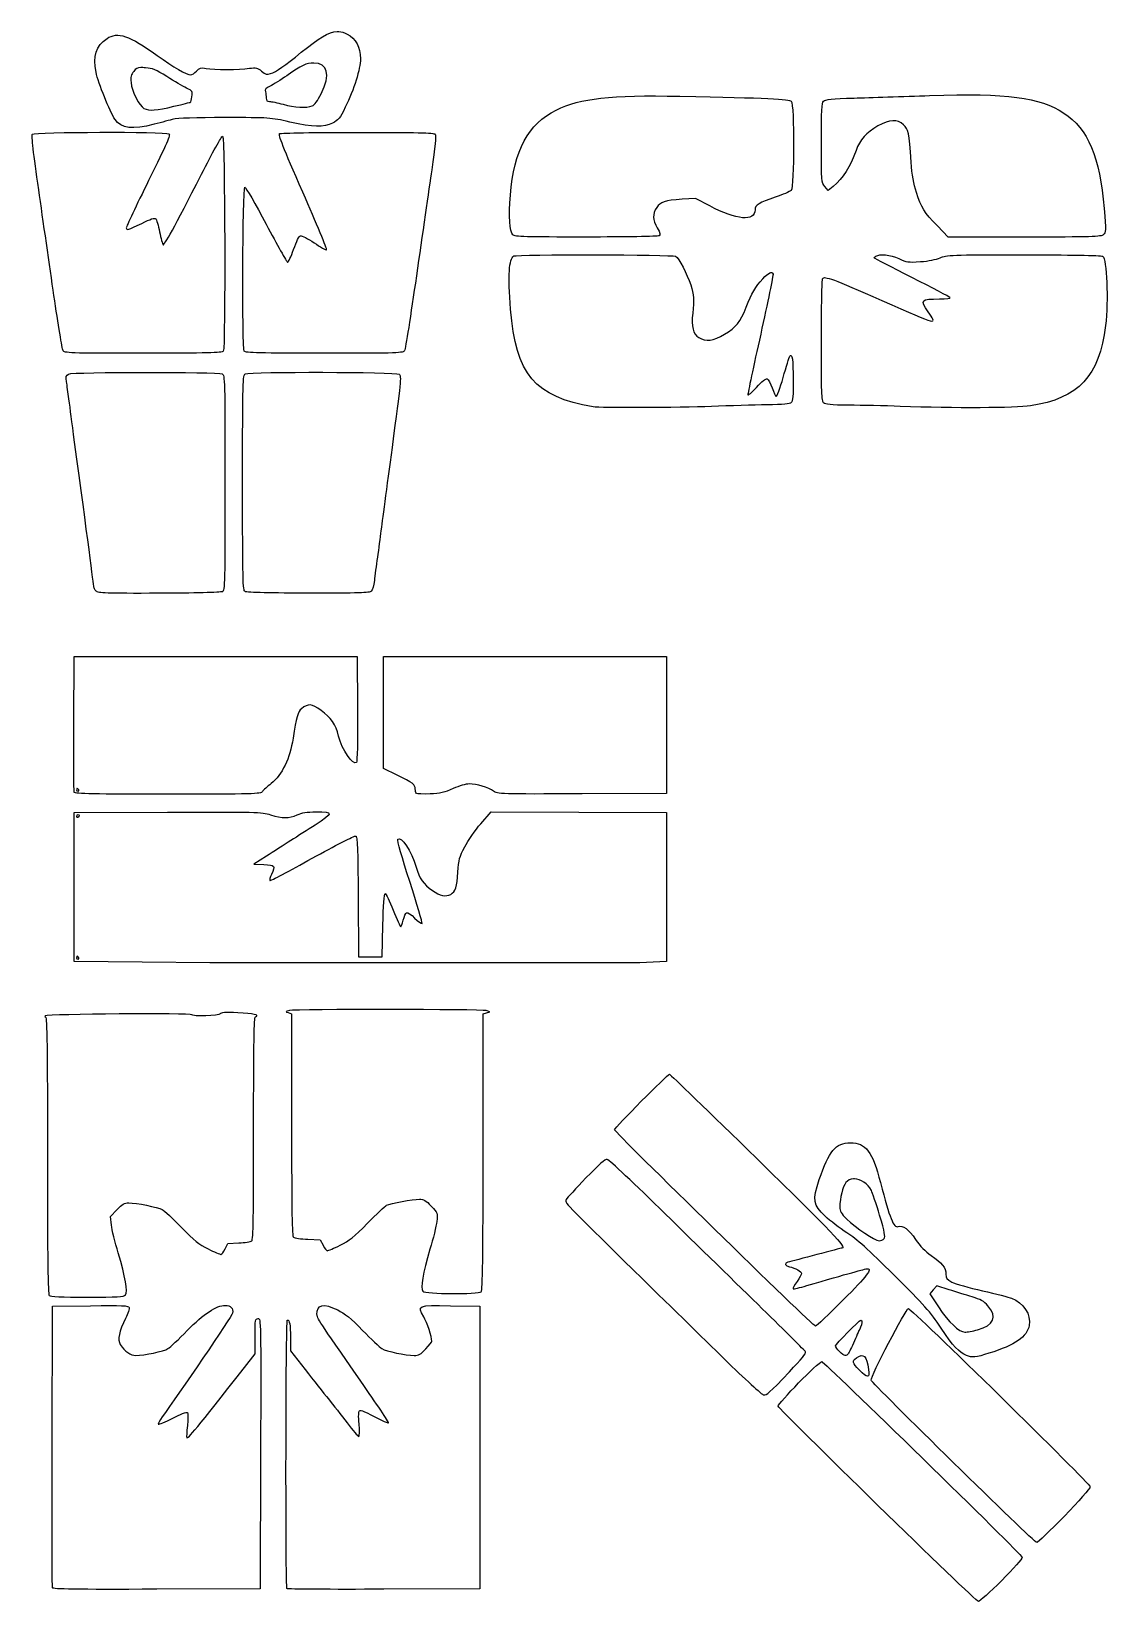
# Model space of a CAD drawing. Header units: centimetres. Extents: x -9.9 to 9.4, y -12.5 to 15.8.
import ezdxf

# ---------------------------------------------------------------- set-up
doc = ezdxf.new("R2010")
doc.units = ezdxf.units.CM
doc.header["$MEASUREMENT"] = 0
doc.layers.add('Layer 1', color=7, linetype='Continuous')

msp = doc.modelspace()

# ---------------------------------------------------------------- linework, layer by layer
at = {"layer": 'Layer 1', "color": 28}
for points, knots in [([(-4.42722, 15.74987), (-4.57713, 15.74301), (-4.75851, 15.6317), (-5.07049, 15.37698), (-5.07049, 15.37698), (-5.36935, 15.13296), (-5.51793, 15.02932), (-5.62116, 14.99333), (-5.62116, 14.99333), (-5.69006, 14.96931), (-5.71062, 14.9755), (-5.78487, 15.03798), (-5.78487, 15.03798), (-5.86219, 15.10304), (-5.88169, 15.10744), (-6.00315, 15.08924), (-6.00315, 15.08924), (-6.18117, 15.06258), (-6.63894, 15.06192), (-6.77705, 15.08841), (-6.77705, 15.08841), (-6.87649, 15.10749), (-6.89375, 15.10279), (-6.95151, 15.04046), (-6.95151, 15.04046), (-6.98689, 15.00229), (-7.0342, 14.97101), (-7.05652, 14.97101), (-7.05652, 14.97101), (-7.12597, 14.97101), (-7.36896, 15.11169), (-7.65845, 15.31993), (-7.65845, 15.31993), (-8.15756, 15.67894), (-8.37195, 15.75236), (-8.55968, 15.62585), (-8.55968, 15.62585), (-8.75714, 15.49279), (-8.81792, 15.30711), (-8.75729, 15.01813), (-8.75729, 15.01813), (-8.71663, 14.82432), (-8.5093, 14.31052), (-8.41582, 14.17147), (-8.41582, 14.17147), (-8.30621, 14.00844), (-8.10027, 13.98304), (-7.71054, 14.08383), (-7.71054, 14.08383), (-7.57263, 14.11949), (-7.41824, 14.16116), (-7.36741, 14.17643), (-7.36741, 14.17643), (-7.31145, 14.19324), (-6.95018, 14.20371), (-6.45129, 14.20371), (-6.45129, 14.20371), (-5.63089, 14.20371), (-5.62523, 14.20335), (-5.2772, 14.12434), (-5.2772, 14.12434), (-4.85072, 14.02752), (-4.67094, 14.02287), (-4.50908, 14.1045), (-4.50908, 14.1045), (-4.40526, 14.15685), (-4.37757, 14.19115), (-4.28005, 14.38892), (-4.28005, 14.38892), (-4.12268, 14.70805), (-4.0072, 15.07715), (-4.0072, 15.26122), (-4.0072, 15.26122), (-4.0072, 15.46886), (-4.09018, 15.62201), (-4.24698, 15.70522), (-4.24698, 15.70522), (-4.29682, 15.73168), (-4.3455, 15.74743), (-4.39746, 15.74987), (-4.39746, 15.74987), (-4.4072, 15.75033), (-4.41723, 15.75033), (-4.42722, 15.74987)], [0, 0, 0, 0, 0.04545455, 0.04545455, 0.04545455, 0.04545455, 0.09090909, 0.09090909, 0.09090909, 0.09090909, 0.13636364, 0.13636364, 0.13636364, 0.13636364, 0.18181818, 0.18181818, 0.18181818, 0.18181818, 0.22727273, 0.22727273, 0.22727273, 0.22727273, 0.27272727, 0.27272727, 0.27272727, 0.27272727, 0.31818182, 0.31818182, 0.31818182, 0.31818182, 0.36363636, 0.36363636, 0.36363636, 0.36363636, 0.40909091, 0.40909091, 0.40909091, 0.40909091, 0.45454545, 0.45454545, 0.45454545, 0.45454545, 0.5, 0.5, 0.5, 0.5, 0.54545455, 0.54545455, 0.54545455, 0.54545455, 0.59090909, 0.59090909, 0.59090909, 0.59090909, 0.63636364, 0.63636364, 0.63636364, 0.63636364, 0.68181818, 0.68181818, 0.68181818, 0.68181818, 0.72727273, 0.72727273, 0.72727273, 0.72727273, 0.77272727, 0.77272727, 0.77272727, 0.77272727, 0.81818182, 0.81818182, 0.81818182, 0.81818182, 0.86363636, 0.86363636, 0.86363636, 0.86363636, 0.90909091, 0.90909091, 0.90909091, 0.90909091, 1, 1, 1, 1]), ([(-7.95362, 15.10247), (-7.93149, 15.10254), (-7.90386, 15.1009), (-7.86846, 15.09834), (-7.86846, 15.09834), (-7.73946, 15.08901), (-7.68117, 15.06487), (-7.48234, 14.93959), (-7.48234, 14.93959), (-7.35355, 14.85844), (-7.19669, 14.76637), (-7.13341, 14.73453), (-7.13341, 14.73453), (-7.02177, 14.67837), (-7.01903, 14.67357), (-7.03668, 14.57909), (-7.03668, 14.57909), (-7.04668, 14.52555), (-7.05666, 14.48086), (-7.059, 14.47987), (-7.059, 14.47987), (-7.06134, 14.47889), (-7.19527, 14.44615), (-7.35666, 14.40711), (-7.35666, 14.40711), (-7.68051, 14.32878), (-7.79749, 14.32095), (-7.89657, 14.36991), (-7.89657, 14.36991), (-7.98248, 14.41235), (-8.11285, 14.67344), (-8.12808, 14.83375), (-8.12808, 14.83375), (-8.13761, 14.93401), (-8.12833, 14.97278), (-8.08013, 15.03384), (-8.08013, 15.03384), (-8.03839, 15.08672), (-8.02001, 15.10225), (-7.95362, 15.10247)], [0, 0, 0, 0, 0.09090909, 0.09090909, 0.09090909, 0.09090909, 0.18181818, 0.18181818, 0.18181818, 0.18181818, 0.27272727, 0.27272727, 0.27272727, 0.27272727, 0.36363636, 0.36363636, 0.36363636, 0.36363636, 0.45454545, 0.45454545, 0.45454545, 0.45454545, 0.54545455, 0.54545455, 0.54545455, 0.54545455, 0.63636364, 0.63636364, 0.63636364, 0.63636364, 0.72727273, 0.72727273, 0.72727273, 0.72727273, 0.81818182, 0.81818182, 0.81818182, 0.81818182, 1, 1, 1, 1]), ([(-4.84725, 15.18267), (-4.59294, 15.18267), (-4.54236, 14.97796), (-4.71248, 14.63366), (-4.71248, 14.63366), (-4.7774, 14.50226), (-4.83027, 14.42993), (-4.87288, 14.41373), (-4.87288, 14.41373), (-4.973, 14.37566), (-5.19443, 14.38749), (-5.39626, 14.44267), (-5.39626, 14.44267), (-5.49812, 14.47051), (-5.60826, 14.49355), (-5.641, 14.49393), (-5.641, 14.49393), (-5.68478, 14.49444), (-5.70026, 14.51051), (-5.70053, 14.55429), (-5.70053, 14.55429), (-5.70073, 14.58703), (-5.70745, 14.63794), (-5.71541, 14.66756), (-5.71541, 14.66756), (-5.72686, 14.71019), (-5.70922, 14.73214), (-5.62942, 14.77009), (-5.62942, 14.77009), (-5.57397, 14.79646), (-5.43925, 14.88058), (-5.33011, 14.95695), (-5.33011, 14.95695), (-5.05852, 15.14699), (-4.98129, 15.18267), (-4.84725, 15.18267)], [0, 0, 0, 0, 0.1, 0.1, 0.1, 0.1, 0.2, 0.2, 0.2, 0.2, 0.3, 0.3, 0.3, 0.3, 0.4, 0.4, 0.4, 0.4, 0.5, 0.5, 0.5, 0.5, 0.6, 0.6, 0.6, 0.6, 0.7, 0.7, 0.7, 0.7, 0.8, 0.8, 0.8, 0.8, 1, 1, 1, 1]), ([(-6.47079, 10.00663), (-6.4292, 10.05674), (-6.44149, 13.87324), (-6.48324, 13.87324), (-6.48324, 13.87324), (-6.49905, 13.87324), (-6.66991, 13.56368), (-6.86293, 13.18532), (-6.86293, 13.18532), (-7.35756, 12.21575), (-7.53176, 11.89697), (-7.55385, 11.92096), (-7.55385, 11.92096), (-7.5644, 11.93241), (-7.59187, 12.03608), (-7.6149, 12.15134), (-7.6149, 12.15134), (-7.63793, 12.26659), (-7.66922, 12.37334), (-7.68442, 12.38854), (-7.68442, 12.38854), (-7.70365, 12.40777), (-7.78057, 12.38222), (-7.93695, 12.30466), (-7.93695, 12.30466), (-8.17845, 12.1849), (-8.21381, 12.17489), (-8.21427, 12.22621), (-8.21427, 12.22621), (-8.21443, 12.2444), (-8.03318, 12.62603), (-7.81148, 13.07427), (-7.81148, 13.07427), (-7.47923, 13.74605), (-7.41525, 13.8936), (-7.44738, 13.91392), (-7.44738, 13.91392), (-7.51104, 13.95418), (-9.8685, 13.94687), (-9.90032, 13.90631), (-9.90032, 13.90631), (-9.91777, 13.88408), (-9.88053, 13.55672), (-9.78671, 12.90751), (-9.78671, 12.90751), (-9.70994, 12.37636), (-9.58628, 11.52069), (-9.5119, 11.00602), (-9.5119, 11.00602), (-9.43753, 10.49135), (-9.36468, 10.04784), (-9.35002, 10.02045), (-9.35002, 10.02045), (-9.32443, 9.97263), (-9.26695, 9.97064), (-7.91201, 9.97064), (-7.91201, 9.97064), (-6.75411, 9.97064), (-6.4953, 9.9771), (-6.47079, 10.00663)], [0, 0, 0, 0, 0.0625, 0.0625, 0.0625, 0.0625, 0.125, 0.125, 0.125, 0.125, 0.1875, 0.1875, 0.1875, 0.1875, 0.25, 0.25, 0.25, 0.25, 0.3125, 0.3125, 0.3125, 0.3125, 0.375, 0.375, 0.375, 0.375, 0.4375, 0.4375, 0.4375, 0.4375, 0.5, 0.5, 0.5, 0.5, 0.5625, 0.5625, 0.5625, 0.5625, 0.625, 0.625, 0.625, 0.625, 0.6875, 0.6875, 0.6875, 0.6875, 0.75, 0.75, 0.75, 0.75, 0.8125, 0.8125, 0.8125, 0.8125, 0.875, 0.875, 0.875, 0.875, 1, 1, 1, 1]), ([(-3.2146, 10.02122), (-3.1997, 10.04904), (-3.10406, 10.65328), (-3.00204, 11.36398), (-3.00204, 11.36398), (-2.90002, 12.07468), (-2.77653, 12.93), (-2.72762, 13.2647), (-2.72762, 13.2647), (-2.66795, 13.67292), (-2.64723, 13.88413), (-2.66467, 13.90631), (-2.66467, 13.90631), (-2.68487, 13.93202), (-2.99496, 13.93929), (-4.05664, 13.93898), (-4.05664, 13.93898), (-4.80793, 13.93876), (-5.43885, 13.92829), (-5.4587, 13.91571), (-5.4587, 13.91571), (-5.48713, 13.8977), (-5.39891, 13.67468), (-5.04281, 12.8644), (-5.04281, 12.8644), (-4.79422, 12.29875), (-4.60174, 11.83219), (-4.61508, 11.82759), (-4.61508, 11.82759), (-4.62841, 11.82299), (-4.72983, 11.88031), (-4.84045, 11.95496), (-4.84045, 11.95496), (-4.95108, 12.0296), (-5.06052, 12.08694), (-5.08365, 12.08238), (-5.08365, 12.08238), (-5.11026, 12.07712), (-5.15596, 11.98659), (-5.20802, 11.83595), (-5.20802, 11.83595), (-5.25329, 11.70498), (-5.30223, 11.60198), (-5.31678, 11.60707), (-5.31678, 11.60707), (-5.33134, 11.61216), (-5.50398, 11.91871), (-5.70043, 12.28829), (-5.70043, 12.28829), (-5.89688, 12.65787), (-6.06952, 12.95633), (-6.08408, 12.95153), (-6.08408, 12.95153), (-6.12369, 12.93845), (-6.13369, 10.05417), (-6.09429, 10.00669), (-6.09429, 10.00669), (-6.06972, 9.97708), (-5.81214, 9.97064), (-4.65302, 9.97064), (-4.65302, 9.97064), (-3.29044, 9.97064), (-3.24073, 9.97238), (-3.2146, 10.02122)], [0, 0, 0, 0, 0.05882353, 0.05882353, 0.05882353, 0.05882353, 0.11764706, 0.11764706, 0.11764706, 0.11764706, 0.17647059, 0.17647059, 0.17647059, 0.17647059, 0.23529412, 0.23529412, 0.23529412, 0.23529412, 0.29411765, 0.29411765, 0.29411765, 0.29411765, 0.35294118, 0.35294118, 0.35294118, 0.35294118, 0.41176471, 0.41176471, 0.41176471, 0.41176471, 0.47058824, 0.47058824, 0.47058824, 0.47058824, 0.52941176, 0.52941176, 0.52941176, 0.52941176, 0.58823529, 0.58823529, 0.58823529, 0.58823529, 0.64705882, 0.64705882, 0.64705882, 0.64705882, 0.70588235, 0.70588235, 0.70588235, 0.70588235, 0.76470588, 0.76470588, 0.76470588, 0.76470588, 0.82352941, 0.82352941, 0.82352941, 0.82352941, 0.88235294, 0.88235294, 0.88235294, 0.88235294, 1, 1, 1, 1]), ([(-6.48757, 5.68793), (-6.44412, 5.71118), (-6.44126, 5.83167), (-6.44126, 7.6423), (-6.44126, 7.6423), (-6.44126, 9.52296), (-6.44256, 9.57259), (-6.49244, 9.59929), (-6.49244, 9.59929), (-6.56545, 9.63836), (-9.1774, 9.63685), (-9.25056, 9.59769), (-9.25056, 9.59769), (-9.29685, 9.57292), (-9.30216, 9.55273), (-9.28708, 9.45879), (-9.28708, 9.45879), (-9.27738, 9.39833), (-9.25781, 9.25957), (-9.24358, 9.15043), (-9.24358, 9.15043), (-9.21822, 8.95587), (-9.19217, 8.75982), (-9.14073, 8.37652), (-9.14073, 8.37652), (-8.91262, 6.67646), (-8.79636, 5.79762), (-8.79622, 5.77226), (-8.79622, 5.77226), (-8.79613, 5.75511), (-8.77685, 5.72188), (-8.75338, 5.6984), (-8.75338, 5.6984), (-8.71537, 5.6604), (-8.59157, 5.65613), (-7.62228, 5.65944), (-7.62228, 5.65944), (-7.0045, 5.66155), (-6.51385, 5.67387), (-6.48757, 5.68793)], [0, 0, 0, 0, 0.09090909, 0.09090909, 0.09090909, 0.09090909, 0.18181818, 0.18181818, 0.18181818, 0.18181818, 0.27272727, 0.27272727, 0.27272727, 0.27272727, 0.36363636, 0.36363636, 0.36363636, 0.36363636, 0.45454545, 0.45454545, 0.45454545, 0.45454545, 0.54545455, 0.54545455, 0.54545455, 0.54545455, 0.63636364, 0.63636364, 0.63636364, 0.63636364, 0.72727273, 0.72727273, 0.72727273, 0.72727273, 0.81818182, 0.81818182, 0.81818182, 0.81818182, 1, 1, 1, 1]), ([(-3.81301, 5.69705), (-3.79232, 5.71773), (-3.76741, 5.80371), (-3.75764, 5.88811), (-3.75764, 5.88811), (-3.74787, 5.97252), (-3.72293, 6.16064), (-3.70221, 6.30616), (-3.70221, 6.30616), (-3.6815, 6.45168), (-3.6532, 6.66599), (-3.63932, 6.78241), (-3.63932, 6.78241), (-3.62545, 6.89882), (-3.53599, 7.57153), (-3.44052, 8.2773), (-3.44052, 8.2773), (-3.27962, 9.4667), (-3.27018, 9.56295), (-3.31134, 9.5936), (-3.31134, 9.5936), (-3.36905, 9.63658), (-5.99281, 9.64198), (-6.07259, 9.59929), (-6.07259, 9.59929), (-6.12247, 9.57259), (-6.12376, 9.52296), (-6.12376, 7.64269), (-6.12376, 7.64269), (-6.12376, 5.87), (-6.12019, 5.71147), (-6.07969, 5.68881), (-6.07969, 5.68881), (-6.05462, 5.67478), (-5.56445, 5.66313), (-4.94312, 5.66179), (-4.94312, 5.66179), (-4.03186, 5.65983), (-3.84438, 5.66568), (-3.81301, 5.69705)], [0, 0, 0, 0, 0.09090909, 0.09090909, 0.09090909, 0.09090909, 0.18181818, 0.18181818, 0.18181818, 0.18181818, 0.27272727, 0.27272727, 0.27272727, 0.27272727, 0.36363636, 0.36363636, 0.36363636, 0.36363636, 0.45454545, 0.45454545, 0.45454545, 0.45454545, 0.54545455, 0.54545455, 0.54545455, 0.54545455, 0.63636364, 0.63636364, 0.63636364, 0.63636364, 0.72727273, 0.72727273, 0.72727273, 0.72727273, 0.81818182, 0.81818182, 0.81818182, 0.81818182, 1, 1, 1, 1])]:
    msp.add_open_spline(points, degree=3, knots=knots, dxfattribs=at)
at = {"layer": 'Layer 1', "color": 2}
for points, knots in [([(1.35761, 12.08145), (1.38674, 12.0999), (1.38038, 12.127), (1.32454, 12.22228), (1.32454, 12.22228), (1.23972, 12.367), (1.23695, 12.47246), (1.31493, 12.58784), (1.31493, 12.58784), (1.38561, 12.69241), (1.45379, 12.71455), (1.77134, 12.73604), (1.77134, 12.73604), (1.77134, 12.73604), (2.00946, 12.75216), (2.00946, 12.75216), (2.00946, 12.75216), (2.00946, 12.75216), (2.26618, 12.61663), (2.26618, 12.61663), (2.26618, 12.61663), (2.75056, 12.36091), (3.08103, 12.33294), (3.08103, 12.54766), (3.08103, 12.54766), (3.08103, 12.63234), (3.15268, 12.67704), (3.44394, 12.77407), (3.44394, 12.77407), (3.57951, 12.81924), (3.7081, 12.87386), (3.72969, 12.89545), (3.72969, 12.89545), (3.78658, 12.95233), (3.78837, 14.4423), (3.73162, 14.49905), (3.73162, 14.49905), (3.69069, 14.53997), (3.31895, 14.55641), (1.73165, 14.58747), (1.73165, 14.58747), (0.4639, 14.61228), (-0.0422, 14.55558), (-0.49085, 14.33849), (-0.49085, 14.33849), (-0.98929, 14.0973), (-1.25105, 13.61169), (-1.31377, 12.81185), (-1.31377, 12.81185), (-1.34398, 12.42661), (-1.32642, 12.15631), (-1.26735, 12.09724), (-1.26735, 12.09724), (-1.23347, 12.06336), (-1.04789, 12.05785), (0.04682, 12.0582), (0.04682, 12.0582), (0.74792, 12.05842), (1.33778, 12.06888), (1.35761, 12.08145)], [0, 0, 0, 0, 0.0625, 0.0625, 0.0625, 0.0625, 0.125, 0.125, 0.125, 0.125, 0.1875, 0.1875, 0.1875, 0.1875, 0.25, 0.25, 0.25, 0.25, 0.3125, 0.3125, 0.3125, 0.3125, 0.375, 0.375, 0.375, 0.375, 0.4375, 0.4375, 0.4375, 0.4375, 0.5, 0.5, 0.5, 0.5, 0.5625, 0.5625, 0.5625, 0.5625, 0.625, 0.625, 0.625, 0.625, 0.6875, 0.6875, 0.6875, 0.6875, 0.75, 0.75, 0.75, 0.75, 0.8125, 0.8125, 0.8125, 0.8125, 0.875, 0.875, 0.875, 0.875, 1, 1, 1, 1]), ([(9.33653, 12.09937), (9.38507, 12.1479), (9.38536, 12.15729), (9.35132, 12.57373), (9.35132, 12.57373), (9.27636, 13.49099), (9.05894, 14.00505), (8.6279, 14.2841), (8.6279, 14.2841), (8.18167, 14.57301), (7.62076, 14.64649), (6.21676, 14.6), (6.21676, 14.6), (5.75086, 14.58457), (5.14001, 14.56453), (4.85931, 14.55548), (4.85931, 14.55548), (4.46374, 14.54272), (4.34025, 14.53032), (4.3103, 14.50037), (4.3103, 14.50037), (4.27832, 14.46839), (4.27165, 14.33894), (4.27165, 13.75071), (4.27165, 13.75071), (4.27165, 13.0409), (4.27176, 13.03958), (4.33434, 12.96682), (4.33434, 12.96682), (4.33434, 12.96682), (4.39703, 12.89394), (4.39703, 12.89394), (4.39703, 12.89394), (4.39703, 12.89394), (4.48449, 12.96753), (4.48449, 12.96753), (4.48449, 12.96753), (4.66336, 13.11804), (4.79164, 13.32), (4.89545, 13.61453), (4.89545, 13.61453), (4.96192, 13.80311), (5.08322, 13.93861), (5.2882, 14.05324), (5.2882, 14.05324), (5.50424, 14.17406), (5.63408, 14.18001), (5.74726, 14.07428), (5.74726, 14.07428), (5.83593, 13.99145), (5.84471, 13.9485), (5.88383, 13.40614), (5.88383, 13.40614), (5.90102, 13.16794), (5.92774, 13.01394), (5.97859, 12.86008), (5.97859, 12.86008), (6.06933, 12.58553), (6.12098, 12.50314), (6.35584, 12.25835), (6.35584, 12.25835), (6.35584, 12.25835), (6.54826, 12.05779), (6.54826, 12.05779), (6.54826, 12.05779), (6.54826, 12.05779), (7.9216, 12.05779), (7.9216, 12.05779), (7.9216, 12.05779), (9.13483, 12.05779), (9.2998, 12.06264), (9.33653, 12.09937)], [0, 0, 0, 0, 0.05263158, 0.05263158, 0.05263158, 0.05263158, 0.10526316, 0.10526316, 0.10526316, 0.10526316, 0.15789474, 0.15789474, 0.15789474, 0.15789474, 0.21052632, 0.21052632, 0.21052632, 0.21052632, 0.26315789, 0.26315789, 0.26315789, 0.26315789, 0.31578947, 0.31578947, 0.31578947, 0.31578947, 0.36842105, 0.36842105, 0.36842105, 0.36842105, 0.42105263, 0.42105263, 0.42105263, 0.42105263, 0.47368421, 0.47368421, 0.47368421, 0.47368421, 0.52631579, 0.52631579, 0.52631579, 0.52631579, 0.57894737, 0.57894737, 0.57894737, 0.57894737, 0.63157895, 0.63157895, 0.63157895, 0.63157895, 0.68421053, 0.68421053, 0.68421053, 0.68421053, 0.73684211, 0.73684211, 0.73684211, 0.73684211, 0.78947368, 0.78947368, 0.78947368, 0.78947368, 0.84210526, 0.84210526, 0.84210526, 0.84210526, 0.89473684, 0.89473684, 0.89473684, 0.89473684, 1, 1, 1, 1]), ([(2.30051, 9.01545), (2.62065, 9.02801), (3.06514, 9.04085), (3.28826, 9.04398), (3.28826, 9.04398), (3.59717, 9.04832), (3.70287, 9.05862), (3.73143, 9.08719), (3.73143, 9.08719), (3.76035, 9.1161), (3.76852, 9.20761), (3.76708, 9.48661), (3.76708, 9.48661), (3.76523, 9.84672), (3.74552, 9.9838), (3.70502, 9.91826), (3.70502, 9.91826), (3.69394, 9.90033), (3.6401, 9.72848), (3.58538, 9.53637), (3.58538, 9.53637), (3.53065, 9.34425), (3.47515, 9.19004), (3.46204, 9.19368), (3.46204, 9.19368), (3.44894, 9.19731), (3.4161, 9.26664), (3.38906, 9.34773), (3.38906, 9.34773), (3.36204, 9.42883), (3.32179, 9.50213), (3.29964, 9.51063), (3.29964, 9.51063), (3.27283, 9.52092), (3.20786, 9.46945), (3.1052, 9.35657), (3.1052, 9.35657), (3.02041, 9.26334), (2.95072, 9.20492), (2.95032, 9.22675), (2.95032, 9.22675), (2.94993, 9.24858), (3.05412, 9.73813), (3.18185, 10.31465), (3.18185, 10.31465), (3.30958, 10.89117), (3.4096, 11.37635), (3.4041, 11.39283), (3.4041, 11.39283), (3.38519, 11.44958), (3.32563, 11.42251), (3.22264, 11.31034), (3.22264, 11.31034), (3.08518, 11.16064), (3.02236, 11.05412), (2.92227, 10.80102), (2.92227, 10.80102), (2.81272, 10.52397), (2.74578, 10.44063), (2.52966, 10.31224), (2.52966, 10.31224), (2.32876, 10.19288), (2.20049, 10.17583), (2.07246, 10.25146), (2.07246, 10.25146), (1.96732, 10.31357), (1.93248, 10.45131), (1.96077, 10.69308), (1.96077, 10.69308), (1.98756, 10.92198), (1.98024, 11.02627), (1.92532, 11.19789), (1.92532, 11.19789), (1.86111, 11.3986), (1.71194, 11.6819), (1.6542, 11.7128), (1.6542, 11.7128), (1.59259, 11.74578), (-1.20039, 11.75095), (-1.25201, 11.71818), (-1.25201, 11.71818), (-1.34013, 11.66225), (-1.35728, 11.3806), (-1.31027, 10.76133), (-1.31027, 10.76133), (-1.22191, 9.59718), (-0.87195, 9.18259), (0.17061, 9.00697), (0.17061, 9.00697), (0.29147, 8.98661), (1.70957, 8.99226), (2.30051, 9.01545)], [0, 0, 0, 0, 0.04166667, 0.04166667, 0.04166667, 0.04166667, 0.08333333, 0.08333333, 0.08333333, 0.08333333, 0.125, 0.125, 0.125, 0.125, 0.16666667, 0.16666667, 0.16666667, 0.16666667, 0.20833333, 0.20833333, 0.20833333, 0.20833333, 0.25, 0.25, 0.25, 0.25, 0.29166667, 0.29166667, 0.29166667, 0.29166667, 0.33333333, 0.33333333, 0.33333333, 0.33333333, 0.375, 0.375, 0.375, 0.375, 0.41666667, 0.41666667, 0.41666667, 0.41666667, 0.45833333, 0.45833333, 0.45833333, 0.45833333, 0.5, 0.5, 0.5, 0.5, 0.54166667, 0.54166667, 0.54166667, 0.54166667, 0.58333333, 0.58333333, 0.58333333, 0.58333333, 0.625, 0.625, 0.625, 0.625, 0.66666667, 0.66666667, 0.66666667, 0.66666667, 0.70833333, 0.70833333, 0.70833333, 0.70833333, 0.75, 0.75, 0.75, 0.75, 0.79166667, 0.79166667, 0.79166667, 0.79166667, 0.83333333, 0.83333333, 0.83333333, 0.83333333, 0.875, 0.875, 0.875, 0.875, 0.91666667, 0.91666667, 0.91666667, 0.91666667, 1, 1, 1, 1]), ([(8.02873, 9.0272), (8.89206, 9.15865), (9.2659, 9.55852), (9.37718, 10.4696), (9.37718, 10.4696), (9.43135, 10.91307), (9.3989, 11.66773), (9.32362, 11.71536), (9.32362, 11.71536), (9.30196, 11.72907), (8.69019, 11.73965), (7.90642, 11.73989), (7.90642, 11.73989), (6.58345, 11.74027), (6.52246, 11.73813), (6.40747, 11.68727), (6.40747, 11.68727), (6.33318, 11.65441), (6.19753, 11.62785), (6.05074, 11.61743), (6.05074, 11.61743), (5.83168, 11.60188), (5.80242, 11.60586), (5.66134, 11.67045), (5.66134, 11.67045), (5.50672, 11.74124), (5.32433, 11.761), (5.25137, 11.71487), (5.25137, 11.71487), (5.22997, 11.70133), (5.21806, 11.68557), (5.22492, 11.67986), (5.22492, 11.67986), (5.23177, 11.67414), (5.53504, 11.51731), (5.89884, 11.33135), (5.89884, 11.33135), (6.26264, 11.14538), (6.57161, 10.98272), (6.58543, 10.96989), (6.58543, 10.96989), (6.60011, 10.95625), (6.52122, 10.94654), (6.39577, 10.94654), (6.39577, 10.94654), (6.05868, 10.94654), (6.04487, 10.93106), (6.18988, 10.71572), (6.18988, 10.71572), (6.35315, 10.47327), (6.40052, 10.46166), (5.35644, 10.9201), (5.35644, 10.9201), (4.46908, 11.30972), (4.32656, 11.36271), (4.29595, 11.31436), (4.29595, 11.31436), (4.28303, 11.29396), (4.27228, 10.79294), (4.27206, 10.20098), (4.27206, 10.20098), (4.2717, 9.25746), (4.27678, 9.11957), (4.31323, 9.08312), (4.31323, 9.08312), (4.34716, 9.04918), (4.43104, 9.04091), (4.76963, 9.03809), (4.76963, 9.03809), (4.99779, 9.03619), (5.41068, 9.02645), (5.68717, 9.01643), (5.68717, 9.01643), (6.66198, 8.98112), (7.75919, 8.98617), (8.02873, 9.0272)], [0, 0, 0, 0, 0.05, 0.05, 0.05, 0.05, 0.1, 0.1, 0.1, 0.1, 0.15, 0.15, 0.15, 0.15, 0.2, 0.2, 0.2, 0.2, 0.25, 0.25, 0.25, 0.25, 0.3, 0.3, 0.3, 0.3, 0.35, 0.35, 0.35, 0.35, 0.4, 0.4, 0.4, 0.4, 0.45, 0.45, 0.45, 0.45, 0.5, 0.5, 0.5, 0.5, 0.55, 0.55, 0.55, 0.55, 0.6, 0.6, 0.6, 0.6, 0.65, 0.65, 0.65, 0.65, 0.7, 0.7, 0.7, 0.7, 0.75, 0.75, 0.75, 0.75, 0.8, 0.8, 0.8, 0.8, 0.85, 0.85, 0.85, 0.85, 0.9, 0.9, 0.9, 0.9, 1, 1, 1, 1])]:
    msp.add_open_spline(points, degree=3, knots=knots, dxfattribs=at)
at = {"layer": 'Layer 1', "color": 93}
for points, knots in [([(-5.76905, 2.09686), (-5.75003, 2.12232), (-5.6792, 2.18756), (-5.61164, 2.24182), (-5.61164, 2.24182), (-5.41273, 2.40159), (-5.27268, 2.69108), (-5.21856, 3.05434), (-5.21856, 3.05434), (-5.16202, 3.43383), (-5.13343, 3.53289), (-5.06487, 3.58682), (-5.06487, 3.58682), (-4.94213, 3.68337), (-4.89012, 3.67879), (-4.71515, 3.55606), (-4.71515, 3.55606), (-4.53729, 3.4313), (-4.44937, 3.30301), (-4.39961, 3.09566), (-4.39961, 3.09566), (-4.34135, 2.85285), (-4.14326, 2.55963), (-4.08014, 2.62275), (-4.08014, 2.62275), (-4.06323, 2.63965), (-4.0562, 2.9877), (-4.06064, 3.58681), (-4.06064, 3.58681), (-4.06064, 3.58681), (-4.0676, 4.52441), (-4.0676, 4.52441), (-4.0676, 4.52441), (-4.0676, 4.52441), (-6.6076, 4.52441), (-6.6076, 4.52441), (-6.6076, 4.52441), (-6.6076, 4.52441), (-9.1476, 4.52441), (-9.1476, 4.52441), (-9.1476, 4.52441), (-9.1476, 4.52441), (-9.1545, 3.32056), (-9.1545, 3.32056), (-9.1545, 3.32056), (-9.15829, 2.65844), (-9.15569, 2.10182), (-9.14871, 2.08363), (-9.14871, 2.08363), (-9.13876, 2.05766), (-8.77839, 2.05056), (-7.46983, 2.05056), (-7.46983, 2.05056), (-5.91378, 2.05056), (-5.80134, 2.05362), (-5.76905, 2.09686)], [0, 0, 0, 0, 0.06666667, 0.06666667, 0.06666667, 0.06666667, 0.13333333, 0.13333333, 0.13333333, 0.13333333, 0.2, 0.2, 0.2, 0.2, 0.26666667, 0.26666667, 0.26666667, 0.26666667, 0.33333333, 0.33333333, 0.33333333, 0.33333333, 0.4, 0.4, 0.4, 0.4, 0.46666667, 0.46666667, 0.46666667, 0.46666667, 0.53333333, 0.53333333, 0.53333333, 0.53333333, 0.6, 0.6, 0.6, 0.6, 0.66666667, 0.66666667, 0.66666667, 0.66666667, 0.73333333, 0.73333333, 0.73333333, 0.73333333, 0.8, 0.8, 0.8, 0.8, 0.86666667, 0.86666667, 0.86666667, 0.86666667, 1, 1, 1, 1]), ([(-2.34338, 2.1507), (-2.23536, 2.19915), (-2.11009, 2.23564), (-2.05233, 2.23548), (-2.05233, 2.23548), (-1.92113, 2.23511), (-1.70591, 2.16994), (-1.61437, 2.10287), (-1.61437, 2.10287), (-1.54418, 2.05144), (-1.50464, 2.05029), (-0.02687, 2.05695), (-0.02687, 2.05695), (-0.02687, 2.05695), (1.48865, 2.06379), (1.48865, 2.06379), (1.48865, 2.06379), (1.48865, 2.06379), (1.48865, 3.2941), (1.48865, 3.2941), (1.48865, 3.2941), (1.48865, 3.2941), (1.48865, 4.52441), (1.48865, 4.52441), (1.48865, 4.52441), (1.48865, 4.52441), (-1.05135, 4.52441), (-1.05135, 4.52441), (-1.05135, 4.52441), (-1.05135, 4.52441), (-3.59135, 4.52441), (-3.59135, 4.52441), (-3.59135, 4.52441), (-3.59135, 4.52441), (-3.59135, 3.51899), (-3.59135, 3.51899), (-3.59135, 3.51899), (-3.59135, 3.51899), (-3.59135, 2.51358), (-3.59135, 2.51358), (-3.59135, 2.51358), (-3.59135, 2.51358), (-3.34883, 2.39451), (-3.34883, 2.39451), (-3.34883, 2.39451), (-3.06432, 2.25483), (-3.0225, 2.22277), (-3.0225, 2.14433), (-3.0225, 2.14433), (-3.0225, 2.11216), (-3.01357, 2.07685), (-3.00265, 2.06587), (-3.00265, 2.06587), (-2.99174, 2.05489), (-2.88161, 2.05035), (-2.75791, 2.05577), (-2.75791, 2.05577), (-2.57516, 2.06379), (-2.49749, 2.08158), (-2.34338, 2.1507)], [0, 0, 0, 0, 0.0625, 0.0625, 0.0625, 0.0625, 0.125, 0.125, 0.125, 0.125, 0.1875, 0.1875, 0.1875, 0.1875, 0.25, 0.25, 0.25, 0.25, 0.3125, 0.3125, 0.3125, 0.3125, 0.375, 0.375, 0.375, 0.375, 0.4375, 0.4375, 0.4375, 0.4375, 0.5, 0.5, 0.5, 0.5, 0.5625, 0.5625, 0.5625, 0.5625, 0.625, 0.625, 0.625, 0.625, 0.6875, 0.6875, 0.6875, 0.6875, 0.75, 0.75, 0.75, 0.75, 0.8125, 0.8125, 0.8125, 0.8125, 0.875, 0.875, 0.875, 0.875, 1, 1, 1, 1]), ([(1.0124, -0.97892), (1.0124, -0.97892), (1.25052, -0.96569), (1.25052, -0.96569), (1.25052, -0.96569), (1.25052, -0.96569), (1.48865, -0.95246), (1.48865, -0.95246), (1.48865, -0.95246), (1.48865, -0.95246), (1.48865, 0.38368), (1.48865, 0.38368), (1.48865, 0.38368), (1.48865, 0.38368), (1.48865, 1.71983), (1.48865, 1.71983), (1.48865, 1.71983), (1.48865, 1.71983), (-0.08562, 1.7266), (-0.08562, 1.7266), (-0.08562, 1.7266), (-0.08562, 1.7266), (-1.65989, 1.73337), (-1.65989, 1.73337), (-1.65989, 1.73337), (-1.65989, 1.73337), (-1.8451, 1.52065), (-1.8451, 1.52065), (-1.8451, 1.52065), (-1.94697, 1.40365), (-2.07747, 1.21652), (-2.13512, 1.1048), (-2.13512, 1.1048), (-2.22906, 0.92272), (-2.24155, 0.87552), (-2.25566, 0.64929), (-2.25566, 0.64929), (-2.27206, 0.38626), (-2.30125, 0.29755), (-2.38636, 0.252), (-2.38636, 0.252), (-2.47795, 0.20298), (-2.57531, 0.22358), (-2.71565, 0.32165), (-2.71565, 0.32165), (-2.88159, 0.43761), (-2.94736, 0.53184), (-3.00803, 0.74054), (-3.00803, 0.74054), (-3.09153, 1.02776), (-3.27573, 1.30838), (-3.33713, 1.2419), (-3.33713, 1.2419), (-3.35033, 1.22761), (-3.25928, 0.90566), (-3.12208, 0.48152), (-3.12208, 0.48152), (-2.99121, 0.07695), (-2.89171, -0.26164), (-2.90096, -0.27089), (-2.90096, -0.27089), (-2.91021, -0.28014), (-2.96999, -0.23646), (-3.03381, -0.17382), (-3.03381, -0.17382), (-3.09764, -0.11119), (-3.16288, -0.06799), (-3.17879, -0.07782), (-3.17879, -0.07782), (-3.19471, -0.08766), (-3.22105, -0.14858), (-3.23732, -0.2132), (-3.23732, -0.2132), (-3.25359, -0.27782), (-3.27442, -0.33053), (-3.28361, -0.33033), (-3.28361, -0.33033), (-3.29279, -0.33013), (-3.35389, -0.19619), (-3.41937, -0.03268), (-3.41937, -0.03268), (-3.48486, 0.13084), (-3.55034, 0.26462), (-3.56489, 0.26462), (-3.56489, 0.26462), (-3.5813, 0.26462), (-3.59638, 0.04854), (-3.60458, -0.30424), (-3.60458, -0.30424), (-3.60458, -0.30424), (-3.61781, -0.87309), (-3.61781, -0.87309), (-3.61781, -0.87309), (-3.61781, -0.87309), (-3.82948, -0.87309), (-3.82948, -0.87309), (-3.82948, -0.87309), (-3.82948, -0.87309), (-4.04114, -0.87309), (-4.04114, -0.87309), (-4.04114, -0.87309), (-4.04114, -0.87309), (-4.04806, 0.20603), (-4.04806, 0.20603), (-4.04806, 0.20603), (-4.05386, 1.1123), (-4.06102, 1.28748), (-4.09276, 1.29966), (-4.09276, 1.29966), (-4.11355, 1.30763), (-4.4654, 1.12739), (-4.87466, 0.8991), (-4.87466, 0.8991), (-5.28392, 0.67082), (-5.6261, 0.49138), (-5.63506, 0.50034), (-5.63506, 0.50034), (-5.64402, 0.5093), (-5.63136, 0.55856), (-5.60693, 0.60981), (-5.60693, 0.60981), (-5.53285, 0.76515), (-5.54206, 0.77724), (-5.74109, 0.78596), (-5.74109, 0.78596), (-5.74109, 0.78596), (-5.91968, 0.79379), (-5.91968, 0.79379), (-5.91968, 0.79379), (-5.91968, 0.79379), (-5.69479, 0.93703), (-5.69479, 0.93703), (-5.69479, 0.93703), (-5.5711, 1.01582), (-5.37464, 1.1418), (-5.25823, 1.21701), (-5.25823, 1.21701), (-5.14181, 1.29221), (-4.94536, 1.41807), (-4.82166, 1.4967), (-4.82166, 1.4967), (-4.48588, 1.71015), (-4.48447, 1.73306), (-4.80711, 1.73306), (-4.80711, 1.73306), (-4.97022, 1.73306), (-5.05755, 1.71945), (-5.14289, 1.68072), (-5.14289, 1.68072), (-5.28989, 1.61402), (-5.40803, 1.61392), (-5.62306, 1.68034), (-5.62306, 1.68034), (-5.78864, 1.73148), (-5.85725, 1.7332), (-7.47131, 1.72664), (-7.47131, 1.72664), (-7.47131, 1.72664), (-9.1476, 1.71983), (-9.1476, 1.71983), (-9.1476, 1.71983), (-9.1476, 1.71983), (-9.1476, 0.38368), (-9.1476, 0.38368), (-9.1476, 0.38368), (-9.1476, 0.38368), (-9.1476, -0.95246), (-9.1476, -0.95246), (-9.1476, -0.95246), (-9.1476, -0.95246), (-7.93052, -0.96569), (-7.93052, -0.96569), (-7.93052, -0.96569), (-7.93052, -0.96569), (-6.71343, -0.97892), (-6.71343, -0.97892), (-6.71343, -0.97892), (-6.71343, -0.97892), (-2.92989, -0.97892), (-2.92989, -0.97892), (-2.92989, -0.97892), (-2.92989, -0.97892), (1.0124, -0.97892), (1.0124, -0.97892)], [0, 0, 0, 0, 0.0212766, 0.0212766, 0.0212766, 0.0212766, 0.04255319, 0.04255319, 0.04255319, 0.04255319, 0.06382979, 0.06382979, 0.06382979, 0.06382979, 0.08510638, 0.08510638, 0.08510638, 0.08510638, 0.10638298, 0.10638298, 0.10638298, 0.10638298, 0.12765957, 0.12765957, 0.12765957, 0.12765957, 0.14893617, 0.14893617, 0.14893617, 0.14893617, 0.17021277, 0.17021277, 0.17021277, 0.17021277, 0.19148936, 0.19148936, 0.19148936, 0.19148936, 0.21276596, 0.21276596, 0.21276596, 0.21276596, 0.23404255, 0.23404255, 0.23404255, 0.23404255, 0.25531915, 0.25531915, 0.25531915, 0.25531915, 0.27659574, 0.27659574, 0.27659574, 0.27659574, 0.29787234, 0.29787234, 0.29787234, 0.29787234, 0.31914894, 0.31914894, 0.31914894, 0.31914894, 0.34042553, 0.34042553, 0.34042553, 0.34042553, 0.36170213, 0.36170213, 0.36170213, 0.36170213, 0.38297872, 0.38297872, 0.38297872, 0.38297872, 0.40425532, 0.40425532, 0.40425532, 0.40425532, 0.42553191, 0.42553191, 0.42553191, 0.42553191, 0.44680851, 0.44680851, 0.44680851, 0.44680851, 0.46808511, 0.46808511, 0.46808511, 0.46808511, 0.4893617, 0.4893617, 0.4893617, 0.4893617, 0.5106383, 0.5106383, 0.5106383, 0.5106383, 0.53191489, 0.53191489, 0.53191489, 0.53191489, 0.55319149, 0.55319149, 0.55319149, 0.55319149, 0.57446809, 0.57446809, 0.57446809, 0.57446809, 0.59574468, 0.59574468, 0.59574468, 0.59574468, 0.61702128, 0.61702128, 0.61702128, 0.61702128, 0.63829787, 0.63829787, 0.63829787, 0.63829787, 0.65957447, 0.65957447, 0.65957447, 0.65957447, 0.68085106, 0.68085106, 0.68085106, 0.68085106, 0.70212766, 0.70212766, 0.70212766, 0.70212766, 0.72340426, 0.72340426, 0.72340426, 0.72340426, 0.74468085, 0.74468085, 0.74468085, 0.74468085, 0.76595745, 0.76595745, 0.76595745, 0.76595745, 0.78723404, 0.78723404, 0.78723404, 0.78723404, 0.80851064, 0.80851064, 0.80851064, 0.80851064, 0.82978723, 0.82978723, 0.82978723, 0.82978723, 0.85106383, 0.85106383, 0.85106383, 0.85106383, 0.87234043, 0.87234043, 0.87234043, 0.87234043, 0.89361702, 0.89361702, 0.89361702, 0.89361702, 0.91489362, 0.91489362, 0.91489362, 0.91489362, 0.93617021, 0.93617021, 0.93617021, 0.93617021, 0.95744681, 0.95744681, 0.95744681, 0.95744681, 1, 1, 1, 1])]:
    msp.add_open_spline(points, degree=3, knots=knots, dxfattribs=at)
at = {"layer": 'Layer 1'}
for points in [[(-9.10791, 2.12993), (-9.10791, 2.14448), (-9.10266, 2.15639), (-9.09625, 2.15639), (-9.09625, 2.15639), (-9.08983, 2.15639), (-9.07722, 2.14448), (-9.06823, 2.12993), (-9.06823, 2.12993), (-9.05923, 2.11538), (-9.06448, 2.10347), (-9.07989, 2.10347), (-9.07989, 2.10347), (-9.09531, 2.10347), (-9.10791, 2.11538), (-9.10791, 2.12993)], [(-9.10791, 1.65212), (-9.10791, 1.66753), (-9.09601, 1.68014), (-9.08146, 1.68014), (-9.08146, 1.68014), (-9.0669, 1.68014), (-9.055, 1.67489), (-9.055, 1.66847), (-9.055, 1.66847), (-9.055, 1.66205), (-9.0669, 1.64945), (-9.08146, 1.64045), (-9.08146, 1.64045), (-9.09601, 1.63146), (-9.10791, 1.63671), (-9.10791, 1.65212)], [(-9.10791, -0.88632), (-9.10791, -0.87177), (-9.10266, -0.85986), (-9.09625, -0.85986), (-9.09625, -0.85986), (-9.08983, -0.85986), (-9.07722, -0.87177), (-9.06823, -0.88632), (-9.06823, -0.88632), (-9.05923, -0.90087), (-9.06448, -0.91278), (-9.07989, -0.91278), (-9.07989, -0.91278), (-9.09531, -0.91278), (-9.10791, -0.90087), (-9.10791, -0.88632)]]:
    msp.add_open_spline(points, degree=3, knots=[0, 0, 0, 0, 0.2, 0.2, 0.2, 0.2, 0.4, 0.4, 0.4, 0.4, 0.6, 0.6, 0.6, 0.6, 1, 1, 1, 1], dxfattribs=at)
at = {"layer": 'Layer 1', "color": 3}
for points, knots in [([(-9.59832, -6.95124), (-9.62256, -6.927), (-9.63007, -6.3327), (-9.63007, -4.43769), (-9.63007, -4.43769), (-9.63007, -2.52505), (-9.63735, -1.9559), (-9.66182, -1.9559), (-9.66182, -1.9559), (-9.68238, -1.9559), (-9.6845, -1.94684), (-9.66785, -1.93018), (-9.66785, -1.93018), (-9.63739, -1.89973), (-7.03713, -1.87938), (-7.03714, -1.9096), (-7.03714, -1.9096), (-7.03716, -1.94568), (-6.54139, -1.93281), (-6.52747, -1.89637), (-6.52747, -1.89637), (-6.51796, -1.87147), (-6.43933, -1.86657), (-6.20923, -1.87653), (-6.20923, -1.87653), (-5.93217, -1.88852), (-5.80554, -1.91733), (-5.89283, -1.9485), (-5.89283, -1.9485), (-5.91889, -1.95781), (-5.9259, -2.38268), (-5.9259, -3.95247), (-5.9259, -3.95247), (-5.9259, -5.55059), (-5.93268, -5.95026), (-5.96016, -5.97306), (-5.96016, -5.97306), (-5.979, -5.9887), (-6.08318, -6.00504), (-6.19167, -6.00938), (-6.19167, -6.00938), (-6.19167, -6.00938), (-6.38892, -6.01726), (-6.38892, -6.01726), (-6.38892, -6.01726), (-6.38892, -6.01726), (-6.4374, -6.11648), (-6.4374, -6.11648), (-6.4374, -6.11648), (-6.46407, -6.17105), (-6.4989, -6.21569), (-6.51481, -6.21569), (-6.51481, -6.21569), (-6.53071, -6.21569), (-6.63391, -6.17125), (-6.74414, -6.11693), (-6.74414, -6.11693), (-6.90969, -6.03534), (-6.99287, -5.96828), (-7.22236, -5.73138), (-7.22236, -5.73138), (-7.37516, -5.57364), (-7.53058, -5.42849), (-7.56774, -5.40881), (-7.56774, -5.40881), (-7.64788, -5.36639), (-8.03511, -5.28965), (-8.16909, -5.28965), (-8.16909, -5.28965), (-8.24662, -5.28965), (-8.28412, -5.31137), (-8.38084, -5.41232), (-8.38084, -5.41232), (-8.38084, -5.41232), (-8.49838, -5.53499), (-8.49838, -5.53499), (-8.49838, -5.53499), (-8.49838, -5.53499), (-8.48104, -5.68821), (-8.48104, -5.68821), (-8.48104, -5.68821), (-8.47151, -5.77248), (-8.41647, -5.99847), (-8.35873, -6.19041), (-8.35873, -6.19041), (-8.22965, -6.61952), (-8.18313, -6.8895), (-8.22879, -6.94452), (-8.22879, -6.94452), (-8.25514, -6.97627), (-8.37474, -6.98299), (-8.91364, -6.98299), (-8.91364, -6.98299), (-9.3862, -6.98299), (-9.57534, -6.97422), (-9.59832, -6.95124)], [0, 0, 0, 0, 0.04, 0.04, 0.04, 0.04, 0.08, 0.08, 0.08, 0.08, 0.12, 0.12, 0.12, 0.12, 0.16, 0.16, 0.16, 0.16, 0.2, 0.2, 0.2, 0.2, 0.24, 0.24, 0.24, 0.24, 0.28, 0.28, 0.28, 0.28, 0.32, 0.32, 0.32, 0.32, 0.36, 0.36, 0.36, 0.36, 0.4, 0.4, 0.4, 0.4, 0.44, 0.44, 0.44, 0.44, 0.48, 0.48, 0.48, 0.48, 0.52, 0.52, 0.52, 0.52, 0.56, 0.56, 0.56, 0.56, 0.6, 0.6, 0.6, 0.6, 0.64, 0.64, 0.64, 0.64, 0.68, 0.68, 0.68, 0.68, 0.72, 0.72, 0.72, 0.72, 0.76, 0.76, 0.76, 0.76, 0.8, 0.8, 0.8, 0.8, 0.84, 0.84, 0.84, 0.84, 0.88, 0.88, 0.88, 0.88, 0.92, 0.92, 0.92, 0.92, 1, 1, 1, 1]), ([(-2.88816, -6.87844), (-2.93382, -6.82342), (-2.8873, -6.55344), (-2.75822, -6.12433), (-2.75822, -6.12433), (-2.70048, -5.93238), (-2.64559, -5.70772), (-2.63624, -5.62507), (-2.63624, -5.62507), (-2.61929, -5.47523), (-2.61958, -5.47442), (-2.73621, -5.34918), (-2.73621, -5.34918), (-2.83356, -5.24464), (-2.86903, -5.22357), (-2.94763, -5.22357), (-2.94763, -5.22357), (-3.0658, -5.22357), (-3.46424, -5.2981), (-3.53643, -5.3337), (-3.53643, -5.3337), (-3.56607, -5.34832), (-3.72129, -5.49397), (-3.88136, -5.65736), (-3.88136, -5.65736), (-4.12332, -5.90434), (-4.2062, -5.9709), (-4.37281, -6.05203), (-4.37281, -6.05203), (-4.48304, -6.1057), (-4.58624, -6.14961), (-4.60215, -6.14961), (-4.60215, -6.14961), (-4.61805, -6.14961), (-4.65288, -6.10496), (-4.67955, -6.05039), (-4.67955, -6.05039), (-4.67955, -6.05039), (-4.72803, -5.95117), (-4.72803, -5.95117), (-4.72803, -5.95117), (-4.72803, -5.95117), (-4.95161, -5.9434), (-4.95161, -5.9434), (-4.95161, -5.9434), (-5.07457, -5.93913), (-5.19066, -5.92279), (-5.20957, -5.90709), (-5.20957, -5.90709), (-5.23723, -5.88413), (-5.24396, -5.4885), (-5.24396, -3.88597), (-5.24396, -3.88597), (-5.24396, -3.88597), (-5.24396, -1.89339), (-5.24396, -1.89339), (-5.24396, -1.89339), (-5.24396, -1.89339), (-5.3035, -1.87322), (-5.3035, -1.87322), (-5.3035, -1.87322), (-5.3601, -1.85404), (-5.35912, -1.85215), (-5.28365, -1.83487), (-5.28365, -1.83487), (-5.17089, -1.80906), (-1.83138, -1.81125), (-1.75146, -1.83718), (-1.75146, -1.83718), (-1.75146, -1.83718), (-1.68532, -1.85865), (-1.68532, -1.85865), (-1.68532, -1.85865), (-1.68532, -1.85865), (-1.74485, -1.87732), (-1.74485, -1.87732), (-1.74485, -1.87732), (-1.74485, -1.87732), (-1.80438, -1.89599), (-1.80438, -1.89599), (-1.80438, -1.89599), (-1.80438, -1.89599), (-1.80438, -4.3747), (-1.80438, -4.3747), (-1.80438, -4.3747), (-1.80438, -6.2673), (-1.81189, -6.86091), (-1.83613, -6.88515), (-1.83613, -6.88515), (-1.88653, -6.93555), (-2.84585, -6.92942), (-2.88816, -6.87844)], [0, 0, 0, 0, 0.04166667, 0.04166667, 0.04166667, 0.04166667, 0.08333333, 0.08333333, 0.08333333, 0.08333333, 0.125, 0.125, 0.125, 0.125, 0.16666667, 0.16666667, 0.16666667, 0.16666667, 0.20833333, 0.20833333, 0.20833333, 0.20833333, 0.25, 0.25, 0.25, 0.25, 0.29166667, 0.29166667, 0.29166667, 0.29166667, 0.33333333, 0.33333333, 0.33333333, 0.33333333, 0.375, 0.375, 0.375, 0.375, 0.41666667, 0.41666667, 0.41666667, 0.41666667, 0.45833333, 0.45833333, 0.45833333, 0.45833333, 0.5, 0.5, 0.5, 0.5, 0.54166667, 0.54166667, 0.54166667, 0.54166667, 0.58333333, 0.58333333, 0.58333333, 0.58333333, 0.625, 0.625, 0.625, 0.625, 0.66666667, 0.66666667, 0.66666667, 0.66666667, 0.70833333, 0.70833333, 0.70833333, 0.70833333, 0.75, 0.75, 0.75, 0.75, 0.79166667, 0.79166667, 0.79166667, 0.79166667, 0.83333333, 0.83333333, 0.83333333, 0.83333333, 0.875, 0.875, 0.875, 0.875, 0.91666667, 0.91666667, 0.91666667, 0.91666667, 1, 1, 1, 1]), ([(-5.80096, -9.7965), (-5.79424, -7.38223), (-5.7945, -7.36895), (-5.84726, -7.36895), (-5.84726, -7.36895), (-5.8974, -7.36895), (-5.90032, -7.38632), (-5.90032, -7.68477), (-5.90032, -7.68477), (-5.90032, -7.68477), (-5.90032, -8.00059), (-5.90032, -8.00059), (-5.90032, -8.00059), (-5.90032, -8.00059), (-6.09297, -8.24701), (-6.09297, -8.24701), (-6.09297, -8.24701), (-6.96467, -9.36199), (-7.107, -9.53539), (-7.12808, -9.50811), (-7.12808, -9.50811), (-7.13202, -9.50302), (-7.1266, -9.4036), (-7.11605, -9.28718), (-7.11605, -9.28718), (-7.10549, -9.17076), (-7.10547, -9.06616), (-7.11601, -9.05473), (-7.11601, -9.05473), (-7.12654, -9.04329), (-7.24469, -9.08951), (-7.37856, -9.15743), (-7.37856, -9.15743), (-7.51243, -9.22535), (-7.62915, -9.27373), (-7.63793, -9.26495), (-7.63793, -9.26495), (-7.64671, -9.25617), (-7.61609, -9.19805), (-7.56989, -9.13579), (-7.56989, -9.13579), (-7.29156, -8.76074), (-6.31304, -7.3193), (-6.30301, -7.26958), (-6.30301, -7.26958), (-6.28651, -7.18779), (-6.34095, -7.13083), (-6.43563, -7.13083), (-6.43563, -7.13083), (-6.5928, -7.13083), (-6.82569, -7.28499), (-7.1174, -7.58213), (-7.1174, -7.58213), (-7.2702, -7.73777), (-7.42624, -7.88469), (-7.46416, -7.90862), (-7.46416, -7.90862), (-7.54057, -7.95683), (-7.88809, -8.03041), (-8.03943, -8.03041), (-8.03943, -8.03041), (-8.13974, -8.03041), (-8.23866, -7.96175), (-8.32235, -7.83402), (-8.32235, -7.83402), (-8.37416, -7.75495), (-8.34059, -7.5907), (-8.22637, -7.36444), (-8.22637, -7.36444), (-8.18202, -7.27658), (-8.15219, -7.18787), (-8.16007, -7.16731), (-8.16007, -7.16731), (-8.17201, -7.13619), (-8.28863, -7.13111), (-8.85638, -7.13699), (-8.85638, -7.13699), (-8.85638, -7.13699), (-9.53834, -7.14406), (-9.53834, -7.14406), (-9.53834, -7.14406), (-9.53834, -7.14406), (-9.54516, -9.6576), (-9.54516, -9.6576), (-9.54516, -9.6576), (-9.54891, -11.04005), (-9.54628, -12.1861), (-9.53931, -12.20439), (-9.53931, -12.20439), (-9.52926, -12.23074), (-9.14072, -12.23623), (-7.66717, -12.23085), (-7.66717, -12.23085), (-7.66717, -12.23085), (-5.80771, -12.22406), (-5.80771, -12.22406), (-5.80771, -12.22406), (-5.80771, -12.22406), (-5.80096, -9.7965), (-5.80096, -9.7965)], [0, 0, 0, 0, 0.03846154, 0.03846154, 0.03846154, 0.03846154, 0.07692308, 0.07692308, 0.07692308, 0.07692308, 0.11538462, 0.11538462, 0.11538462, 0.11538462, 0.15384615, 0.15384615, 0.15384615, 0.15384615, 0.19230769, 0.19230769, 0.19230769, 0.19230769, 0.23076923, 0.23076923, 0.23076923, 0.23076923, 0.26923077, 0.26923077, 0.26923077, 0.26923077, 0.30769231, 0.30769231, 0.30769231, 0.30769231, 0.34615385, 0.34615385, 0.34615385, 0.34615385, 0.38461538, 0.38461538, 0.38461538, 0.38461538, 0.42307692, 0.42307692, 0.42307692, 0.42307692, 0.46153846, 0.46153846, 0.46153846, 0.46153846, 0.5, 0.5, 0.5, 0.5, 0.53846154, 0.53846154, 0.53846154, 0.53846154, 0.57692308, 0.57692308, 0.57692308, 0.57692308, 0.61538462, 0.61538462, 0.61538462, 0.61538462, 0.65384615, 0.65384615, 0.65384615, 0.65384615, 0.69230769, 0.69230769, 0.69230769, 0.69230769, 0.73076923, 0.73076923, 0.73076923, 0.73076923, 0.76923077, 0.76923077, 0.76923077, 0.76923077, 0.80769231, 0.80769231, 0.80769231, 0.80769231, 0.84615385, 0.84615385, 0.84615385, 0.84615385, 0.88461538, 0.88461538, 0.88461538, 0.88461538, 0.92307692, 0.92307692, 0.92307692, 0.92307692, 1, 1, 1, 1]), ([(-1.86542, -9.68406), (-1.86542, -9.68406), (-1.86542, -7.14406), (-1.86542, -7.14406), (-1.86542, -7.14406), (-1.86542, -7.14406), (-2.38859, -7.13688), (-2.38859, -7.13688), (-2.38859, -7.13688), (-2.98822, -7.12866), (-2.98736, -7.1283), (-2.87148, -7.33528), (-2.87148, -7.33528), (-2.81151, -7.44239), (-2.72532, -7.69991), (-2.72532, -7.77198), (-2.72532, -7.77198), (-2.72532, -7.7838), (-2.77446, -7.84678), (-2.83452, -7.91194), (-2.83452, -7.91194), (-2.9269, -8.01216), (-2.95915, -8.03041), (-3.04386, -8.03041), (-3.04386, -8.03041), (-3.19852, -8.03041), (-3.54529, -7.95713), (-3.6221, -7.90822), (-3.6221, -7.90822), (-3.66002, -7.88407), (-3.81606, -7.73661), (-3.96886, -7.58053), (-3.96886, -7.58053), (-4.18018, -7.36467), (-4.28726, -7.2769), (-4.41626, -7.21379), (-4.41626, -7.21379), (-4.67489, -7.08727), (-4.7909, -7.11243), (-4.78814, -7.29445), (-4.78814, -7.29445), (-4.78714, -7.36005), (-4.77639, -7.37642), (-4.00105, -8.49321), (-4.00105, -8.49321), (-3.72044, -8.89739), (-3.49605, -9.23329), (-3.5024, -9.23965), (-3.5024, -9.23965), (-3.50875, -9.246), (-3.5657, -9.22479), (-3.62896, -9.19251), (-3.62896, -9.19251), (-3.94834, -9.02954), (-3.99836, -9.00813), (-4.02345, -9.02364), (-4.02345, -9.02364), (-4.04093, -9.03443), (-4.04417, -9.11987), (-4.03256, -9.26302), (-4.03256, -9.26302), (-4.02235, -9.38878), (-4.02471, -9.48496), (-4.03798, -9.48411), (-4.03798, -9.48411), (-4.05089, -9.48328), (-4.14481, -9.37382), (-4.24667, -9.24086), (-4.24667, -9.24086), (-4.34854, -9.10791), (-4.49993, -8.91511), (-4.5831, -8.81242), (-4.5831, -8.81242), (-4.66628, -8.70974), (-4.8538, -8.4729), (-4.99982, -8.28611), (-4.99982, -8.28611), (-4.99982, -8.28611), (-5.26532, -7.9465), (-5.26532, -7.9465), (-5.26532, -7.9465), (-5.26532, -7.9465), (-5.26532, -7.71281), (-5.26532, -7.71281), (-5.26532, -7.71281), (-5.26532, -7.47418), (-5.27915, -7.39541), (-5.32106, -7.39541), (-5.32106, -7.39541), (-5.34843, -7.39541), (-5.3542, -12.1925), (-5.32686, -12.21984), (-5.32686, -12.21984), (-5.31706, -12.22964), (-4.53422, -12.2346), (-3.58723, -12.23086), (-3.58723, -12.23086), (-3.58723, -12.23086), (-1.86542, -12.22406), (-1.86542, -12.22406), (-1.86542, -12.22406), (-1.86542, -12.22406), (-1.86542, -9.68406), (-1.86542, -9.68406)], [0, 0, 0, 0, 0.03703704, 0.03703704, 0.03703704, 0.03703704, 0.07407407, 0.07407407, 0.07407407, 0.07407407, 0.11111111, 0.11111111, 0.11111111, 0.11111111, 0.14814815, 0.14814815, 0.14814815, 0.14814815, 0.18518519, 0.18518519, 0.18518519, 0.18518519, 0.22222222, 0.22222222, 0.22222222, 0.22222222, 0.25925926, 0.25925926, 0.25925926, 0.25925926, 0.2962963, 0.2962963, 0.2962963, 0.2962963, 0.33333333, 0.33333333, 0.33333333, 0.33333333, 0.37037037, 0.37037037, 0.37037037, 0.37037037, 0.40740741, 0.40740741, 0.40740741, 0.40740741, 0.44444444, 0.44444444, 0.44444444, 0.44444444, 0.48148148, 0.48148148, 0.48148148, 0.48148148, 0.51851852, 0.51851852, 0.51851852, 0.51851852, 0.55555556, 0.55555556, 0.55555556, 0.55555556, 0.59259259, 0.59259259, 0.59259259, 0.59259259, 0.62962963, 0.62962963, 0.62962963, 0.62962963, 0.66666667, 0.66666667, 0.66666667, 0.66666667, 0.7037037, 0.7037037, 0.7037037, 0.7037037, 0.74074074, 0.74074074, 0.74074074, 0.74074074, 0.77777778, 0.77777778, 0.77777778, 0.77777778, 0.81481481, 0.81481481, 0.81481481, 0.81481481, 0.85185185, 0.85185185, 0.85185185, 0.85185185, 0.88888889, 0.88888889, 0.88888889, 0.88888889, 0.92592593, 0.92592593, 0.92592593, 0.92592593, 1, 1, 1, 1])]:
    msp.add_open_spline(points, degree=3, knots=knots, dxfattribs=at)
at = {"layer": 'Layer 1', "color": 171}
for points, knots in [([(4.66482, -7.03387), (5.09624, -6.60003), (5.19392, -6.4733), (5.09689, -6.4733), (5.09689, -6.4733), (5.06432, -6.4733), (4.75124, -6.56056), (4.01154, -6.77581), (4.01154, -6.77581), (3.88197, -6.81352), (3.77069, -6.8391), (3.76425, -6.83267), (3.76425, -6.83267), (3.75782, -6.82624), (3.78943, -6.76739), (3.83449, -6.7019), (3.83449, -6.7019), (3.87954, -6.63641), (3.91641, -6.57039), (3.91641, -6.5552), (3.91641, -6.5552), (3.91641, -6.52324), (3.80375, -6.46214), (3.69813, -6.43682), (3.69813, -6.43682), (3.61569, -6.41705), (3.60263, -6.37779), (3.67167, -6.35727), (3.67167, -6.35727), (3.77405, -6.32685), (4.62878, -6.10288), (4.64251, -6.10288), (4.64251, -6.10288), (4.73805, -6.10288), (4.47894, -5.83046), (3.11111, -4.49282), (3.11111, -4.49282), (2.26073, -3.66121), (1.5554, -2.9808), (1.54371, -2.9808), (1.54371, -2.9808), (1.50976, -2.9808), (0.5562, -3.94271), (0.5562, -3.97697), (0.5562, -3.97697), (0.5562, -4.01591), (4.12704, -7.50517), (4.16689, -7.50517), (4.16689, -7.50517), (4.18298, -7.50517), (4.40705, -7.29308), (4.66482, -7.03387)], [0, 0, 0, 0, 0.07142857, 0.07142857, 0.07142857, 0.07142857, 0.14285714, 0.14285714, 0.14285714, 0.14285714, 0.21428571, 0.21428571, 0.21428571, 0.21428571, 0.28571429, 0.28571429, 0.28571429, 0.28571429, 0.35714286, 0.35714286, 0.35714286, 0.35714286, 0.42857143, 0.42857143, 0.42857143, 0.42857143, 0.5, 0.5, 0.5, 0.5, 0.57142857, 0.57142857, 0.57142857, 0.57142857, 0.64285714, 0.64285714, 0.64285714, 0.64285714, 0.71428571, 0.71428571, 0.71428571, 0.71428571, 0.78571429, 0.78571429, 0.78571429, 0.78571429, 0.85714286, 0.85714286, 0.85714286, 0.85714286, 1, 1, 1, 1]), ([(4.7944, -4.21136), (4.53155, -4.21136), (4.40257, -4.36227), (4.23464, -4.86869), (4.23464, -4.86869), (4.1106, -5.24273), (4.12377, -5.32636), (4.33882, -5.52849), (4.33882, -5.52849), (4.42846, -5.61275), (4.60517, -5.74764), (4.73156, -5.82863), (4.73156, -5.82863), (4.90725, -5.94121), (5.10703, -6.12022), (5.57905, -6.58848), (5.57905, -6.58848), (6.12445, -7.12954), (6.22256, -7.2403), (6.42324, -7.54015), (6.42324, -7.54015), (6.64323, -7.86887), (6.74365, -7.97668), (6.88047, -8.03128), (6.88047, -8.03128), (6.98263, -8.07206), (7.04578, -8.0658), (7.28148, -7.9916), (7.28148, -7.9916), (7.75809, -7.84156), (7.96715, -7.69726), (8.00578, -7.49137), (8.00578, -7.49137), (8.04193, -7.29864), (7.90289, -7.085), (7.68662, -7.00189), (7.68662, -7.00189), (7.64303, -6.98514), (7.40865, -6.92589), (7.16572, -6.8696), (7.16572, -6.8696), (6.9228, -6.81331), (6.67575, -6.74262), (6.61671, -6.7125), (6.61671, -6.7125), (6.52355, -6.66497), (6.50923, -6.64545), (6.50923, -6.56864), (6.50923, -6.56864), (6.50923, -6.4553), (6.43835, -6.36673), (6.24134, -6.23295), (6.24134, -6.23295), (6.13217, -6.15881), (6.04737, -6.07131), (5.96352, -5.94521), (5.96352, -5.94521), (5.84328, -5.76438), (5.73348, -5.68338), (5.65016, -5.71535), (5.65016, -5.71535), (5.57009, -5.74608), (5.49879, -5.56943), (5.33348, -4.92574), (5.33348, -4.92574), (5.19018, -4.36771), (5.07254, -4.21136), (4.7944, -4.21136)], [0, 0, 0, 0, 0.05555556, 0.05555556, 0.05555556, 0.05555556, 0.11111111, 0.11111111, 0.11111111, 0.11111111, 0.16666667, 0.16666667, 0.16666667, 0.16666667, 0.22222222, 0.22222222, 0.22222222, 0.22222222, 0.27777778, 0.27777778, 0.27777778, 0.27777778, 0.33333333, 0.33333333, 0.33333333, 0.33333333, 0.38888889, 0.38888889, 0.38888889, 0.38888889, 0.44444444, 0.44444444, 0.44444444, 0.44444444, 0.5, 0.5, 0.5, 0.5, 0.55555556, 0.55555556, 0.55555556, 0.55555556, 0.61111111, 0.61111111, 0.61111111, 0.61111111, 0.66666667, 0.66666667, 0.66666667, 0.66666667, 0.72222222, 0.72222222, 0.72222222, 0.72222222, 0.77777778, 0.77777778, 0.77777778, 0.77777778, 0.83333333, 0.83333333, 0.83333333, 0.83333333, 0.88888889, 0.88888889, 0.88888889, 0.88888889, 1, 1, 1, 1]), ([(2.53196, -8.09695), (2.17021, -7.74277), (1.4456, -7.03354), (0.92173, -6.52088), (0.92173, -6.52088), (-0.3692, -5.25761), (-0.34286, -5.28523), (-0.31024, -5.22878), (-0.31024, -5.22878), (-0.29546, -5.20321), (-0.13601, -5.02942), (0.04411, -4.84259), (0.04411, -4.84259), (0.29067, -4.58683), (0.38522, -4.50511), (0.42676, -4.51186), (0.42676, -4.51186), (0.45711, -4.51679), (0.92618, -4.95632), (1.46913, -5.48859), (1.46913, -5.48859), (2.01208, -6.02087), (2.79564, -6.78727), (3.21037, -7.19171), (3.21037, -7.19171), (3.62511, -7.59614), (3.97412, -7.94377), (3.98595, -7.96421), (3.98595, -7.96421), (4.00131, -7.99074), (3.91881, -8.09398), (3.69779, -8.32485), (3.69779, -8.32485), (3.32077, -8.71867), (3.29611, -8.74093), (3.23679, -8.74093), (3.23679, -8.74093), (3.21089, -8.74093), (2.89371, -8.45114), (2.53196, -8.09695)], [0, 0, 0, 0, 0.09090909, 0.09090909, 0.09090909, 0.09090909, 0.18181818, 0.18181818, 0.18181818, 0.18181818, 0.27272727, 0.27272727, 0.27272727, 0.27272727, 0.36363636, 0.36363636, 0.36363636, 0.36363636, 0.45454545, 0.45454545, 0.45454545, 0.45454545, 0.54545455, 0.54545455, 0.54545455, 0.54545455, 0.63636364, 0.63636364, 0.63636364, 0.63636364, 0.72727273, 0.72727273, 0.72727273, 0.72727273, 0.81818182, 0.81818182, 0.81818182, 0.81818182, 1, 1, 1, 1]), ([(4.86798, -4.85794), (4.97813, -4.86063), (5.1048, -4.93913), (5.1706, -5.06795), (5.1706, -5.06795), (5.19016, -5.10624), (5.25678, -5.30634), (5.3186, -5.51361), (5.3186, -5.51361), (5.41044, -5.82152), (5.42501, -5.89776), (5.39798, -5.93033), (5.39798, -5.93033), (5.37978, -5.95225), (5.33964, -5.96977), (5.30868, -5.96919), (5.30868, -5.96919), (5.23402, -5.96779), (4.88761, -5.73624), (4.7299, -5.58224), (4.7299, -5.58224), (4.62361, -5.47843), (4.60423, -5.44393), (4.60423, -5.35899), (4.60423, -5.35899), (4.60423, -5.20321), (4.6559, -5.00068), (4.71419, -4.92657), (4.71419, -4.92657), (4.7475, -4.88423), (4.7943, -4.86239), (4.84648, -4.85877), (4.84648, -4.85877), (4.85366, -4.85827), (4.86064, -4.85776), (4.86798, -4.85794)], [0, 0, 0, 0, 0.1, 0.1, 0.1, 0.1, 0.2, 0.2, 0.2, 0.2, 0.3, 0.3, 0.3, 0.3, 0.4, 0.4, 0.4, 0.4, 0.5, 0.5, 0.5, 0.5, 0.6, 0.6, 0.6, 0.6, 0.7, 0.7, 0.7, 0.7, 0.8, 0.8, 0.8, 0.8, 1, 1, 1, 1]), ([(6.34469, -6.77948), (6.34469, -6.77948), (6.56545, -6.84976), (6.56545, -6.84976), (6.56545, -6.84976), (6.6872, -6.88865), (6.87399, -6.94693), (6.97969, -6.97874), (6.97969, -6.97874), (7.13049, -7.02413), (7.19172, -7.05819), (7.26412, -7.13832), (7.26412, -7.13832), (7.44012, -7.33313), (7.37096, -7.49385), (7.07891, -7.56992), (7.07891, -7.56992), (6.99235, -7.59246), (6.88832, -7.61126), (6.8474, -7.61126), (6.8474, -7.61126), (6.74341, -7.61126), (6.56388, -7.43845), (6.37363, -7.15568), (6.37363, -7.15568), (6.37363, -7.15568), (6.21901, -6.92582), (6.21901, -6.92582), (6.21901, -6.92582), (6.21901, -6.92582), (6.28185, -6.85224), (6.28185, -6.85224), (6.28185, -6.85224), (6.28185, -6.85224), (6.34469, -6.77948), (6.34469, -6.77948)], [0, 0, 0, 0, 0.1, 0.1, 0.1, 0.1, 0.2, 0.2, 0.2, 0.2, 0.3, 0.3, 0.3, 0.3, 0.4, 0.4, 0.4, 0.4, 0.5, 0.5, 0.5, 0.5, 0.6, 0.6, 0.6, 0.6, 0.7, 0.7, 0.7, 0.7, 0.8, 0.8, 0.8, 0.8, 1, 1, 1, 1]), ([(8.63638, -10.916), (8.8926, -10.65281), (9.10224, -10.41644), (9.10224, -10.39074), (9.10224, -10.39074), (9.10224, -10.33639), (5.89109, -7.18767), (5.83567, -7.18767), (5.83567, -7.18767), (5.79224, -7.18767), (5.1527, -8.41473), (5.16488, -8.47469), (5.16488, -8.47469), (5.17497, -8.52436), (8.09756, -11.3909), (8.14028, -11.39304), (8.14028, -11.39304), (8.15691, -11.39387), (8.38015, -11.1792), (8.63638, -10.916)], [0, 0, 0, 0, 0.16666667, 0.16666667, 0.16666667, 0.16666667, 0.33333333, 0.33333333, 0.33333333, 0.33333333, 0.5, 0.5, 0.5, 0.5, 0.66666667, 0.66666667, 0.66666667, 0.66666667, 1, 1, 1, 1]), ([(4.75484, -8.00126), (4.76843, -7.98307), (4.81827, -7.87889), (4.86561, -7.76975), (4.86561, -7.76975), (4.91295, -7.66061), (4.96282, -7.55064), (4.97644, -7.52537), (4.97644, -7.52537), (5.00592, -7.47068), (5.00902, -7.39934), (4.98191, -7.39934), (4.98191, -7.39934), (4.95275, -7.39934), (4.52495, -7.83091), (4.52495, -7.86033), (4.52495, -7.86033), (4.52495, -7.89748), (4.66156, -8.03434), (4.69864, -8.03434), (4.69864, -8.03434), (4.71597, -8.03434), (4.74125, -8.01945), (4.75484, -8.00126)], [0, 0, 0, 0, 0.14285714, 0.14285714, 0.14285714, 0.14285714, 0.28571429, 0.28571429, 0.28571429, 0.28571429, 0.42857143, 0.42857143, 0.42857143, 0.42857143, 0.57142857, 0.57142857, 0.57142857, 0.57142857, 0.71428571, 0.71428571, 0.71428571, 0.71428571, 1, 1, 1, 1]), ([(7.51111, -12.07287), (7.71974, -11.86387), (7.88628, -11.67634), (7.88119, -11.65615), (7.88119, -11.65615), (7.86783, -11.60318), (4.31993, -8.14017), (4.27902, -8.14017), (4.27902, -8.14017), (4.22525, -8.14017), (3.48716, -8.89784), (3.49733, -8.9426), (3.49733, -8.9426), (3.51035, -8.99989), (7.04413, -12.44937), (7.09175, -12.45128), (7.09175, -12.45128), (7.11377, -12.45216), (7.30248, -12.28188), (7.51111, -12.07287)], [0, 0, 0, 0, 0.16666667, 0.16666667, 0.16666667, 0.16666667, 0.33333333, 0.33333333, 0.33333333, 0.33333333, 0.5, 0.5, 0.5, 0.5, 0.66666667, 0.66666667, 0.66666667, 0.66666667, 1, 1, 1, 1]), ([(5.12102, -8.28149), (5.08397, -8.03445), (5.03091, -7.98471), (4.90126, -8.07552), (4.90126, -8.07552), (4.81946, -8.13282), (4.82646, -8.16156), (4.95379, -8.2913), (4.95379, -8.2913), (5.10364, -8.44399), (5.14502, -8.44156), (5.12102, -8.28149)], [0, 0, 0, 0, 0.25, 0.25, 0.25, 0.25, 0.5, 0.5, 0.5, 0.5, 1, 1, 1, 1])]:
    msp.add_open_spline(points, degree=3, knots=knots, dxfattribs=at)

doc.saveas('drawing.dxf')
